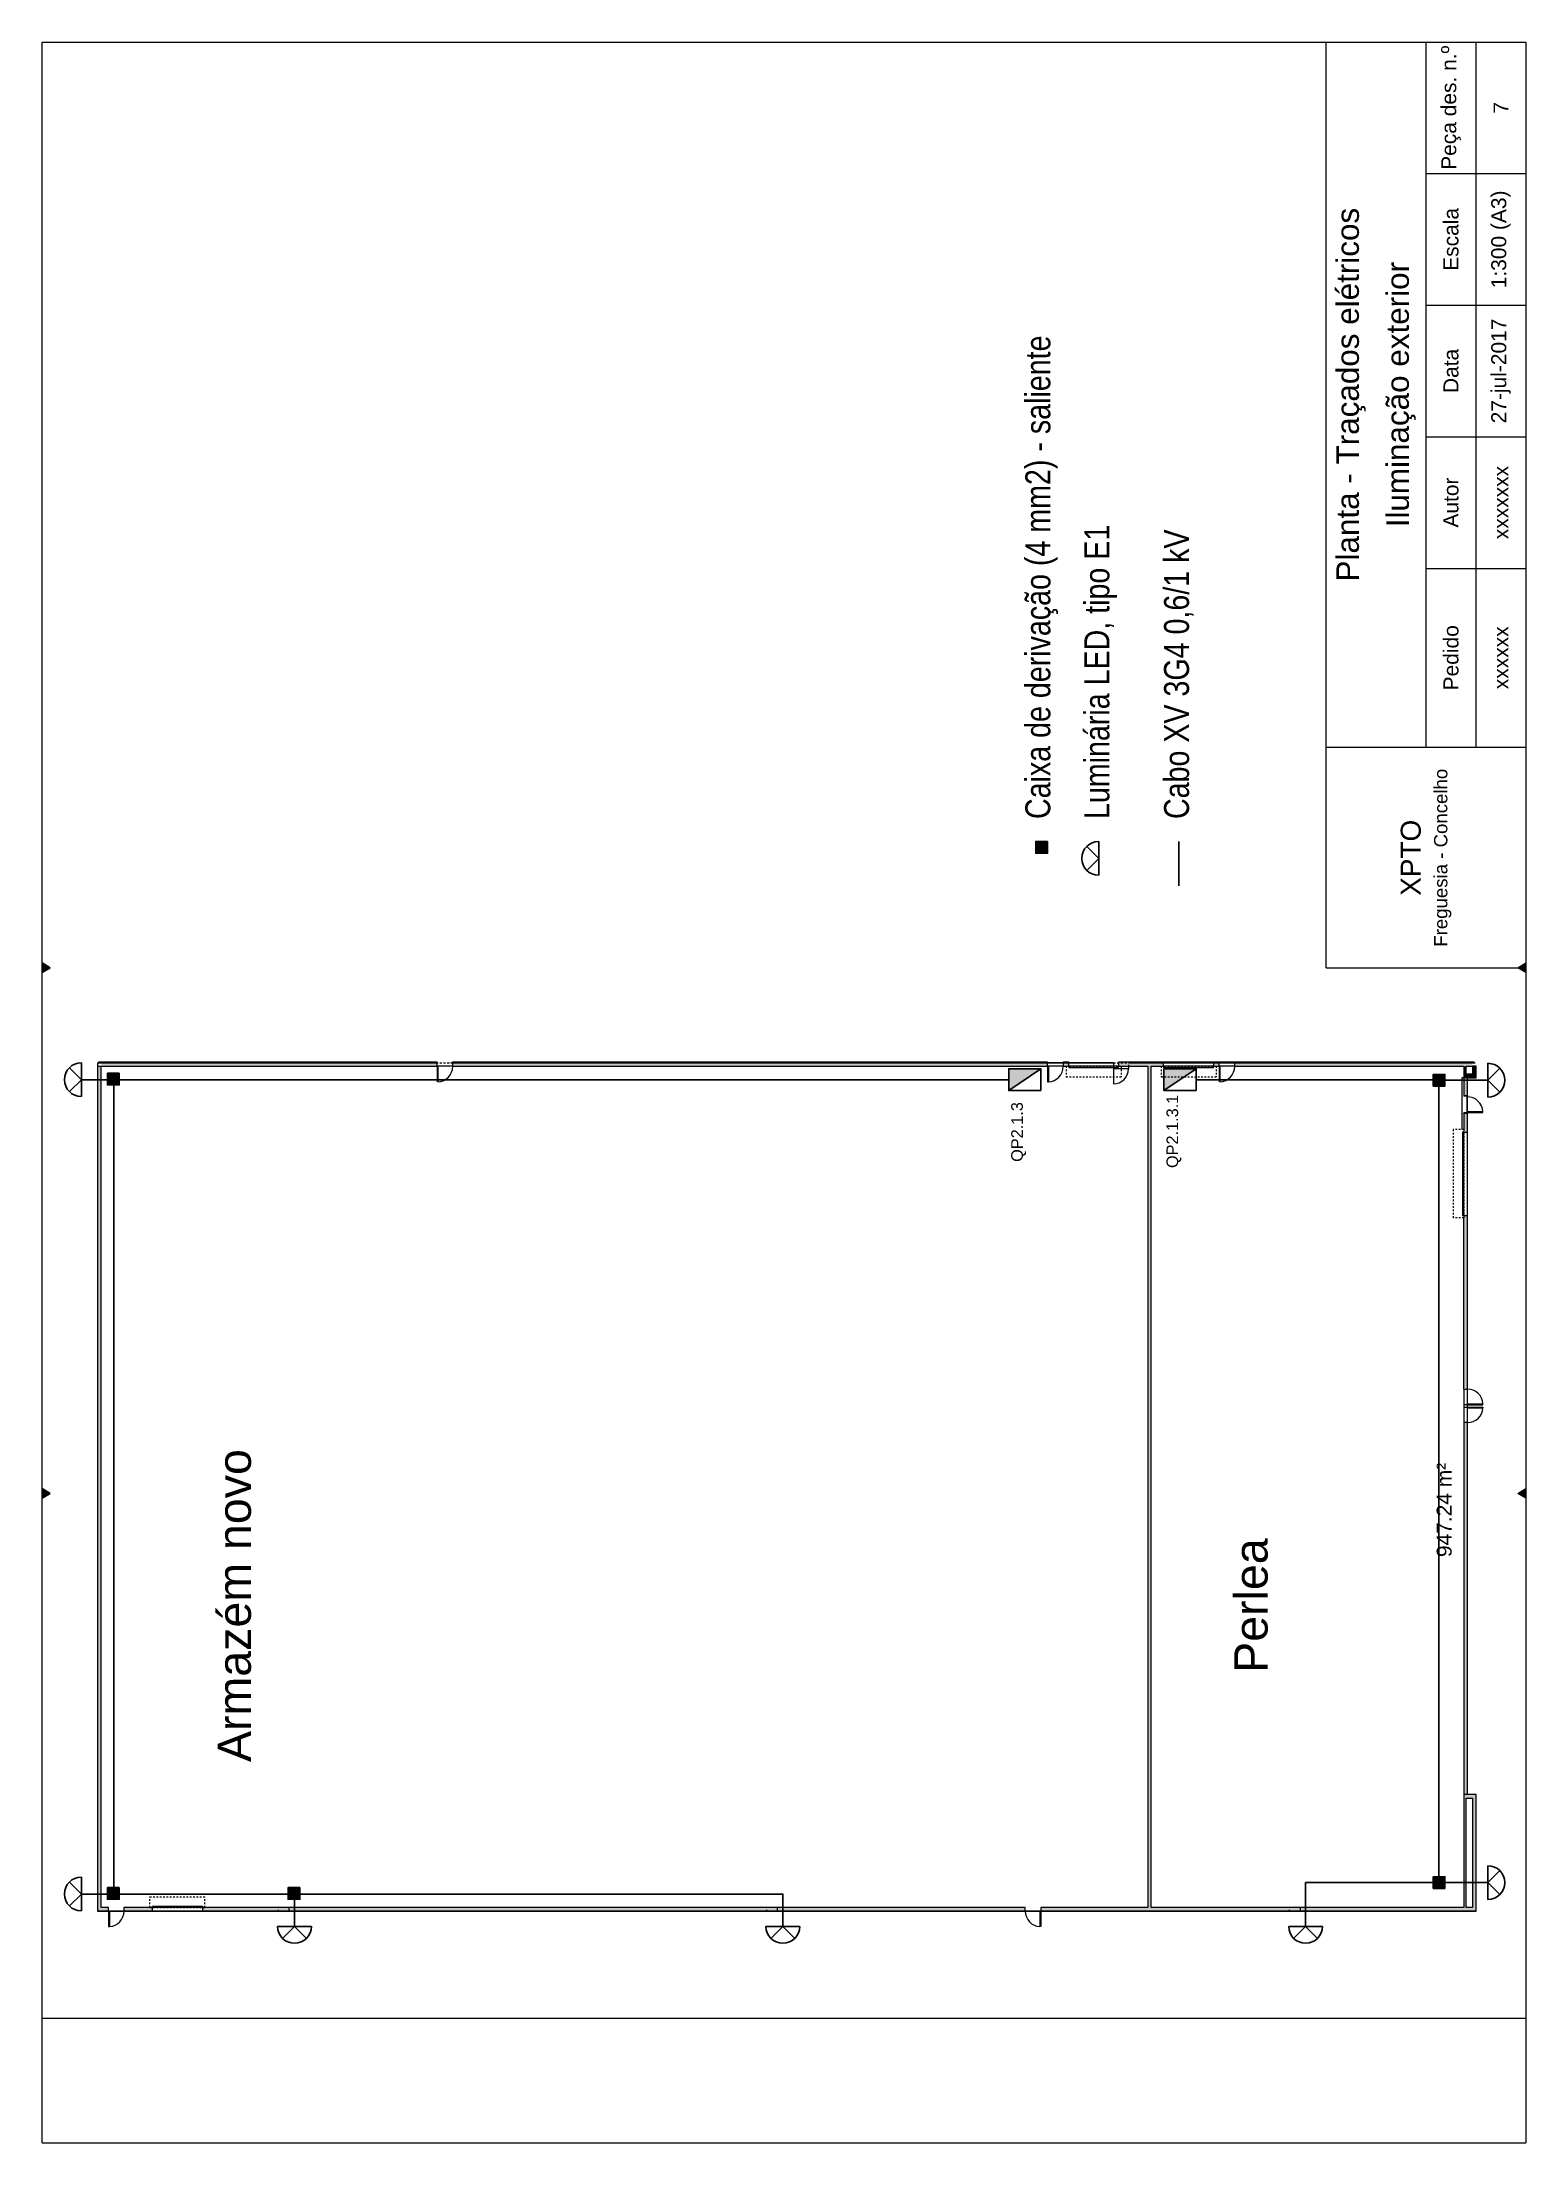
# Model space of a CAD drawing. Header units: millimetres. Extents: x -32 to 1412, y -324 to 2887.
# Drawn here: x 1207.4 to 1296.5, y 2164.2 to 2290.3 of the extents above; entities that cross this region are included whole.
import ezdxf

# ---------------------------------------------------------------- set-up
doc = ezdxf.new("R2010")
doc.units = ezdxf.units.MM
doc.header["$LTSCALE"] = 0.5
doc.linetypes.add('HIDDEN', pattern=[9.525, 6.35, -3.175])
doc.linetypes.add('Tracejado - 0_53_0_53', pattern=[0.00106, 0.00053, -0.00053])
doc.layers.get('0').update_dxf_attribs({"linetype": 'CONTINUOUS'})
for name, color, linetype, lineweight in [('Anotações', 7, 'CONTINUOUS', 5), ('Arq_Janelas_C', 7, 'CONTINUOUS', 9), ('Arq_Paredes', 7, 'CONTINUOUS', 5), ('Arq_Paredes_C', 7, 'CONTINUOUS', 9), ('Arq_pavimentos', 7, 'CONTINUOUS', 5), ('Arq_Portas', 7, 'CONTINUOUS', 5), ('Arq_Portas Folhas C', 7, 'CONTINUOUS', 9), ('arquitetura', 252, 'CONTINUOUS', 5), ('quadros eletricos', 3, 'CONTINUOUS', 30)]:
    doc.layers.add(name, color=color, linetype=linetype, lineweight=lineweight)
doc.layers.add('ESQUADRIA', color=7, linetype='CONTINUOUS')
doc.styles.add('Arial nw', font='ARIALN.TTF')
doc.styles.add('Arial_5', font='arial.ttf', dxfattribs={"height": 0.9})
doc.styles.add('ITED_3', font='romans.shx', dxfattribs={"width": 0.9, "height": 0.1})

msp = doc.modelspace()

# ---------------------------------------------------------------- texts
at = {"char_height": 2, "attachment_point": 5, "rotation": 90, "style": 'Arial nw'}
for s, insert in [('{\\fArial|b0|i0|c0|p34;Armazém novo}', (1218.961, 2196.434)), ('{\\fArial|b0|i0|c0|p34;Perlea}', (1280.013, 2196.434))]:
    msp.add_mtext_dynamic_manual_height_columns(s, width=29.85448, gutter_width=2, heights=[3.301], dxfattribs=dict(at, insert=insert))
at = {"layer": 'Anotações', "color": 252, "insert": (1291.151, 2202.176), "char_height": 0.9, "width": 6.76517, "attachment_point": 2, "rotation": 90, "line_spacing_factor": 0.941778, "style": 'Arial_5'}
msp.add_mtext('947.24 m²', dxfattribs=at)
at = {"layer": 'ESQUADRIA', "attachment_point": 5, "rotation": 90, "style": 'ITED_3'}
for s, width, heights, insert, char_height in [('{\\fArial|b0|i0|c0|p34;\\W1;Peça des. n.º}', 7.8166, [0], (1292.015, 2286.365), 0.90012), ('{\\fArial|b0|i0|c0|p34;\\W1;7}', 12.97873, [3.282], (1295.015, 2286.365), 0.90012), ('{\\fArial|b0|i0|c0|p34;\\W1;1:300 (A3)}', 15.21382, [2.511], (1295.015, 2278.464), 0.90012), ('{\\fArial|b0|i0|c0|p34;\\W1;Planta - Traçados elétricos}', 83.62114, [5.133], (1286.014, 2269.142), 1.35019), ('{\\fArial|b0|i0|c0|p34;\\W1;Escala}', 3.38711, [0], (1292.015, 2278.464), 0.90012), ('{\\fArial|b0|i0|c0|p34;\\W1;Iluminação exterior}', 41.46559, [5.133], (1289.014, 2269.142), 1.35019), ('{\\fArial|b0|i0|c0|p34;\\W1;27-jul-2017}', 8.42094, [3.742], (1295.015, 2270.564), 0.90012), ('{\\fArial|b0|i0|c0|p34;\\W1;Data}', 3.38711, [0], (1292.015, 2270.564), 0.90012), ('{\\fArial|b0|i0|c0|p34;\\W1;xxxxxxx}', 12.95603, [0], (1295.015, 2262.663), 0.90012), ('{\\fArial|b0|i0|c0|p34;\\W1;Autor}', 3.38711, [0], (1292.015, 2262.663), 0.90012), ('{\\fArial|b0|i0|c0|p34;\\W1;Pedido}', 3.38711, [0.655], (1292.015, 2253.342), 0.90012), ('{\\fArial|b0|i0|c0|p34;\\W1;xxxxxx}', 18.13399, [0], (1295.015, 2253.342), 0.90012), ('{\\fArial|b0|i0|c0|p34;\\H0.49993x;\\W1;XPTO\\P\\H0.66667x;Freguesia - Concelho}', 25.11269, [13.135], (1290.514, 2241.335), 2.40033)]:
    msp.add_mtext_dynamic_manual_height_columns(s, width=width, gutter_width=0.5, heights=heights, dxfattribs=dict(at, insert=insert, char_height=char_height))
at = {"layer": 'quadros eletricos', "rotation": 90, "style": 'Arial nw'}
for s, width, heights, insert, char_height, attachment_point in [('Caixa de derivação (4 mm2) - saliente', 39.73319, [1.618], (1267.432, 2243.662), 1.5, 4), ('Luminária LED, tipo E1', 42.46509, [3.013], (1269.995, 2243.662), 1.5, 1), ('Cabo XV 3G4 0,6/1 kV', 37.21348, [1.618], (1275.67, 2243.662), 1.5, 4), ('{\\fArial|b0|i0|c0|p34;QP2.1.3}', 3.66252, [0.976], (1265.602, 2223.076), 0.7, 1), ('{\\fArial|b0|i0|c0|p34;QP2.1.3.1}', 3.66252, [0.976], (1274.927, 2222.705), 0.7, 1)]:
    msp.add_mtext_dynamic_manual_height_columns(s, width=width, gutter_width=2, heights=heights, dxfattribs=dict(at, insert=insert, char_height=char_height, attachment_point=attachment_point))

# ---------------------------------------------------------------- hatches: boundary and pattern name
for points in [[(1207.902, 2234.736), (1207.403, 2235.024), (1207.403, 2234.448)], [(1296.016, 2234.736), (1296.515, 2235.024), (1296.515, 2234.448)], [(1207.902, 2203.172), (1207.403, 2203.46), (1207.403, 2202.884)], [(1296.016, 2203.172), (1296.515, 2203.46), (1296.515, 2202.884)]]:
    msp.add_hatch(color=7).paths.add_polyline_path(points)
at = {"layer": 'Arq_Paredes'}
h = msp.add_hatch(color=252, dxfattribs=at)
h.paths.add_polyline_path([(1293.29, 2228.812), (1293.29, 2229.052), (1279.02, 2229.052), (1279.02, 2228.812), (1292.925, 2228.812)], flags=0)
h.paths.add_polyline_path([(1278.09, 2228.812), (1278.09, 2229.052), (1277.755, 2229.052), (1277.755, 2228.812)], flags=0)
h.paths.add_polyline_path([(1274.755, 2229.052), (1272.055, 2229.052), (1272.055, 2228.812), (1274.755, 2228.812)], flags=0)
h.paths.add_polyline_path([(1269.055, 2228.812), (1269.055, 2229.052), (1268.72, 2229.052), (1268.72, 2228.812)], flags=0)
h.paths.add_polyline_path([(1267.79, 2229.052), (1232.061, 2229.052), (1232.061, 2228.812), (1267.79, 2228.812)], flags=0)
h.paths.add_polyline_path([(1231.131, 2229.052), (1217.006, 2229.052), (1217.006, 2228.812), (1231.131, 2228.812)], flags=0)
for points in [[(1210.956, 2228.812), (1210.73, 2228.812), (1210.73, 2178.089), (1210.956, 2178.089), (1210.956, 2228.171)], [(1217.006, 2229.012), (1210.97, 2229.012), (1210.97, 2228.812), (1217.006, 2228.812)], [(1274.016, 2228.812), (1273.816, 2228.812), (1273.816, 2178.315), (1274.016, 2178.315), (1274.016, 2212.88)], [(1292.925, 2228.812), (1292.775, 2228.812), (1292.775, 2228.339), (1292.925, 2228.339)], [(1293.304, 2228.113), (1293.304, 2228.339), (1292.775, 2228.339), (1292.775, 2228.113), (1293.001, 2228.113)], [(1293.53, 2228.113), (1293.53, 2228.812), (1293.304, 2228.812), (1293.304, 2228.113)], [(1293.53, 2178.089), (1293.53, 2185.09), (1293.304, 2185.09), (1293.304, 2178.089)], [(1292.925, 2184.864), (1292.775, 2184.864), (1292.775, 2178.315), (1292.925, 2178.315)]]:
    msp.add_hatch(color=252, dxfattribs=at).paths.add_polyline_path(points, flags=0)
h = msp.add_hatch(color=252, dxfattribs=at)
h.dxf.hatch_style = 1
h.paths.add_polyline_path([(1292.775, 2228.113), (1292.775, 2227.06), (1293.001, 2227.06), (1293.001, 2228.113)])
h.paths.add_polyline_path([(1292.775, 2207.422), (1292.775, 2185.09), (1293.001, 2185.09), (1293.001, 2207.422)])
h.paths.add_polyline_path([(1292.775, 2219.86), (1292.775, 2219.71), (1292.775, 2209.426), (1293.001, 2209.426), (1293.001, 2219.86)])
h.paths.add_polyline_path([(1292.775, 2225.985), (1292.775, 2225.01), (1292.775, 2224.86), (1293.001, 2224.86), (1293.001, 2225.985)])
h.paths.add_polyline_path([(1293.304, 2185.09), (1292.775, 2185.09), (1292.775, 2184.864), (1293.304, 2184.864)])
h = msp.add_hatch(color=252, dxfattribs=at)
h.paths.add_polyline_path([(1293.304, 2178.315), (1267.375, 2178.315), (1267.375, 2178.089), (1293.304, 2178.089)], flags=0)
h.paths.add_polyline_path([(1266.445, 2178.089), (1266.445, 2178.315), (1217.035, 2178.315), (1217.035, 2178.089), (1264.213, 2178.089)], flags=0)
h.paths.add_polyline_path([(1214.035, 2178.315), (1212.326, 2178.315), (1212.326, 2178.089), (1214.035, 2178.089)], flags=0)
h.paths.add_polyline_path([(1211.396, 2178.089), (1211.396, 2178.315), (1210.956, 2178.315), (1210.956, 2178.089)], flags=0)
at = {"layer": 'quadros eletricos', "ltscale": 10}
for points in [[(1267.784, 2242.314), (1267.08, 2242.314), (1267.08, 2241.609), (1267.784, 2241.609)], [(1212.036, 2228.397), (1211.331, 2228.397), (1211.331, 2227.692), (1212.036, 2227.692)], [(1290.946, 2227.624), (1291.651, 2227.624), (1291.651, 2228.328), (1290.946, 2228.328)], [(1290.946, 2179.448), (1291.651, 2179.448), (1291.651, 2180.153), (1290.946, 2180.153)], [(1212.036, 2179.501), (1211.331, 2179.501), (1211.331, 2178.797), (1212.036, 2178.797)], [(1222.887, 2179.501), (1222.183, 2179.501), (1222.183, 2178.797), (1222.887, 2178.797)]]:
    msp.add_hatch(color=256, dxfattribs=at).paths.add_polyline_path(points)
at = {"layer": 'quadros eletricos'}
for points in [[(1265.452, 2227.357), (1267.382, 2228.664), (1265.452, 2228.664)], [(1274.776, 2227.357), (1276.706, 2228.664), (1274.776, 2228.664)]]:
    msp.add_hatch(color=256, dxfattribs=at).paths.add_polyline_path(points)

# ---------------------------------------------------------------- linework, layer by layer
msp.add_line((1284.514, 2234.736), (1296.515, 2234.736))
at = {"color": 252}
for p, q in [((1292.775, 2225.985), (1292.775, 2225.01)), ((1292.775, 2219.86), (1293.001, 2219.86)), ((1292.775, 2209.426), (1292.775, 2219.71)), ((1292.775, 2209.426), (1292.775, 2207.422))]:
    msp.add_line(p, q, dxfattribs=at)
at = {"color": 7}
for points in [[(1207.902, 2234.736), (1207.403, 2235.024), (1207.403, 2234.448)], [(1296.016, 2234.736), (1296.515, 2235.024), (1296.515, 2234.448)], [(1207.902, 2203.172), (1207.403, 2203.46), (1207.403, 2202.884)]]:
    msp.add_lwpolyline(points, close=True, dxfattribs=at)
at = {"layer": 'Arq_Janelas_C', "color": 252}
for p, q in [((1292.775, 2227.06), (1292.775, 2227.028)), ((1292.947, 2227.028), (1292.775, 2227.028)), ((1293.001, 2227.041), (1292.947, 2227.041)), ((1292.947, 2227.041), (1292.947, 2226.997)), ((1292.991, 2226.997), (1292.947, 2226.997)), ((1292.969, 2226.997), (1292.969, 2226.048)), ((1292.991, 2227.041), (1292.991, 2226.997)), ((1293.001, 2227.06), (1293.001, 2227.041)), ((1292.947, 2226.017), (1292.775, 2226.017)), ((1292.775, 2225.985), (1292.775, 2226.017)), ((1292.947, 2226.048), (1292.947, 2226.004)), ((1292.991, 2226.048), (1292.947, 2226.048)), ((1293.001, 2226.004), (1292.947, 2226.004)), ((1292.991, 2226.004), (1292.991, 2226.048)), ((1293.001, 2225.986), (1293.001, 2226.004))]:
    msp.add_line(p, q, dxfattribs=at)
at = {"layer": 'Arq_Paredes_C', "color": 252}
for p, q in [((1231.131, 2229.052), (1217.206, 2229.052)), ((1231.131, 2228.812), (1231.131, 2229.052)), ((1267.79, 2229.052), (1232.061, 2229.052)), ((1232.061, 2229.052), (1232.061, 2228.812)), ((1267.79, 2228.812), (1267.79, 2229.052)), ((1269.055, 2229.052), (1268.72, 2229.052)), ((1268.72, 2229.052), (1268.72, 2228.812)), ((1269.055, 2228.812), (1269.055, 2229.052)), ((1274.755, 2229.052), (1272.055, 2229.052)), ((1272.055, 2229.052), (1272.055, 2228.812)), ((1274.755, 2228.812), (1274.755, 2229.052)), ((1278.09, 2229.052), (1277.755, 2229.052)), ((1277.755, 2229.052), (1277.755, 2228.812)), ((1278.09, 2228.812), (1278.09, 2229.052)), ((1293.29, 2229.052), (1279.02, 2229.052)), ((1279.02, 2229.052), (1279.02, 2228.812)), ((1210.73, 2228.812), (1231.131, 2228.812)), ((1210.956, 2178.315), (1210.956, 2228.812)), ((1217.006, 2229.012), (1210.97, 2229.012)), ((1232.061, 2228.812), (1267.79, 2228.812)), ((1268.72, 2228.812), (1269.055, 2228.812)), ((1272.055, 2228.812), (1273.816, 2228.812)), ((1273.816, 2228.812), (1273.816, 2178.315)), ((1274.016, 2228.812), (1274.755, 2228.812)), ((1274.016, 2178.315), (1274.016, 2228.812)), ((1277.755, 2228.812), (1278.09, 2228.812)), ((1279.02, 2228.812), (1292.775, 2228.812)), ((1292.775, 2228.812), (1292.775, 2227.06)), ((1292.925, 2228.812), (1293.53, 2228.812)), ((1292.925, 2228.339), (1292.925, 2228.812)), ((1293.304, 2228.339), (1292.925, 2228.339)), ((1293.001, 2228.113), (1293.53, 2228.113)), ((1293.001, 2227.06), (1293.001, 2228.113)), ((1293.53, 2228.812), (1293.304, 2228.812)), ((1293.304, 2228.812), (1293.304, 2228.339)), ((1293.53, 2228.113), (1293.53, 2228.812)), ((1292.775, 2227.06), (1293.001, 2227.06)), ((1293.001, 2225.985), (1292.775, 2225.985)), ((1293.001, 2209.426), (1293.001, 2225.985)), ((1292.775, 2224.86), (1293.001, 2224.86)), ((1292.775, 2209.426), (1293.001, 2209.426)), ((1293.001, 2208.496), (1292.775, 2208.496)), ((1292.775, 2208.496), (1292.775, 2208.352)), ((1292.775, 2208.352), (1293.001, 2208.352)), ((1293.001, 2208.352), (1293.001, 2208.496)), ((1293.001, 2207.422), (1292.775, 2207.422)), ((1292.775, 2207.422), (1292.775, 2185.09)), ((1293.001, 2185.09), (1293.001, 2207.422)), ((1292.775, 2185.09), (1292.775, 2178.315)), ((1293.53, 2185.09), (1292.775, 2185.09)), ((1293.53, 2178.089), (1293.53, 2185.09)), ((1292.925, 2184.864), (1293.304, 2184.864)), ((1292.925, 2178.315), (1292.925, 2184.864)), ((1293.304, 2184.864), (1293.304, 2178.315)), ((1210.73, 2178.171), (1210.73, 2178.089)), ((1210.73, 2178.089), (1211.396, 2178.089)), ((1211.396, 2178.315), (1210.956, 2178.315)), ((1211.396, 2178.089), (1211.396, 2178.315)), ((1214.035, 2178.315), (1212.326, 2178.315)), ((1212.326, 2178.315), (1212.326, 2178.089)), ((1212.326, 2178.089), (1214.035, 2178.089)), ((1214.035, 2178.089), (1214.035, 2178.315)), ((1266.445, 2178.315), (1217.035, 2178.315)), ((1217.035, 2178.315), (1217.035, 2178.089)), ((1217.035, 2178.089), (1266.445, 2178.089)), ((1221.582, 2178.171), (1221.582, 2178.089)), ((1221.582, 2178.089), (1222.247, 2178.089)), ((1222.247, 2178.315), (1221.808, 2178.315)), ((1222.247, 2178.089), (1222.247, 2178.315)), ((1250.912, 2178.171), (1250.912, 2178.089)), ((1250.912, 2178.089), (1251.578, 2178.089)), ((1251.578, 2178.315), (1251.138, 2178.315)), ((1251.578, 2178.089), (1251.578, 2178.315)), ((1266.445, 2178.089), (1266.445, 2178.315)), ((1273.816, 2178.315), (1267.375, 2178.315)), ((1267.375, 2178.315), (1267.375, 2178.089)), ((1267.375, 2178.089), (1293.53, 2178.089)), ((1292.775, 2178.315), (1274.016, 2178.315)), ((1282.302, 2178.171), (1282.302, 2178.089)), ((1282.302, 2178.089), (1282.968, 2178.089)), ((1282.968, 2178.315), (1282.528, 2178.315)), ((1282.968, 2178.089), (1282.968, 2178.315)), ((1293.304, 2178.315), (1292.925, 2178.315))]:
    msp.add_line(p, q, dxfattribs=at)
at = {"layer": 'Arq_pavimentos', "color": 252}
for p, q in [((1232.061, 2228.812), (1231.131, 2228.812)), ((1268.72, 2228.812), (1267.79, 2228.812)), ((1279.02, 2228.812), (1278.09, 2228.812)), ((1293.001, 2228.113), (1292.656, 2228.113)), ((1292.656, 2228.113), (1292.656, 2225.01)), ((1293.53, 2228.113), (1293.001, 2228.113)), ((1292.991, 2226.048), (1292.991, 2226.978)), ((1293.001, 2225.985), (1293.001, 2227.06)), ((1293.001, 2219.86), (1293.001, 2224.86)), ((1293.001, 2208.496), (1293.001, 2209.426)), ((1293.001, 2207.422), (1293.001, 2208.352)), ((1212.326, 2178.089), (1211.396, 2178.089)), ((1211.396, 2178.089), (1212.326, 2178.089)), ((1217.035, 2178.089), (1214.035, 2178.089)), ((1214.035, 2178.089), (1217.035, 2178.089)), ((1267.375, 2178.091), (1266.445, 2178.091)), ((1266.445, 2178.089), (1267.375, 2178.089))]:
    msp.add_line(p, q, dxfattribs=at)
at = {"layer": 'Arq_Portas', "color": 252, "linetype": 'Tracejado - 0_53_0_53'}
for p, q in [((1268.905, 2228.812), (1272.205, 2228.812)), ((1268.905, 2228.812), (1268.905, 2228.177)), ((1268.905, 2228.177), (1272.205, 2228.177)), ((1272.205, 2228.812), (1272.205, 2228.177)), ((1274.605, 2228.812), (1277.905, 2228.812)), ((1274.605, 2228.812), (1274.605, 2228.177)), ((1274.605, 2228.177), (1277.905, 2228.177)), ((1277.905, 2228.812), (1277.905, 2228.177)), ((1292.14, 2225.01), (1292.14, 2219.71)), ((1292.775, 2225.01), (1292.14, 2225.01)), ((1292.775, 2225.01), (1292.775, 2219.71)), ((1292.775, 2219.71), (1292.14, 2219.71)), ((1213.885, 2178.95), (1217.185, 2178.95)), ((1213.885, 2178.315), (1213.885, 2178.95)), ((1217.185, 2178.315), (1217.185, 2178.95)), ((1213.885, 2178.315), (1217.185, 2178.315))]:
    msp.add_line(p, q, dxfattribs=at)
at = {"layer": 'Arq_Portas', "color": 252}
for centre, start, end in [((1231.131, 2228.812), 273.0763, 0), ((1267.79, 2228.812), 273.0763, 0), ((1278.09, 2228.812), 273.0763, 0), ((1292.991, 2226.048), 3.0763, 90), ((1293.001, 2208.496), 3.0763, 90), ((1293.001, 2208.352), 270, 356.9237), ((1211.396, 2178.089), 273.0763, 0), ((1267.375, 2178.089), 180, 266.9237)]:
    msp.add_arc(centre, 0.932, start, end, dxfattribs=at)
at = {"layer": 'Arq_Portas Folhas C', "color": 252}
for p, q in [((1211.329, 2227.881), (1211.379, 2227.881)), ((1231.131, 2228.812), (1231.131, 2227.881)), ((1231.131, 2228.812), (1231.181, 2228.812)), ((1231.181, 2228.812), (1231.181, 2227.881)), ((1267.79, 2228.812), (1267.79, 2227.881)), ((1267.79, 2228.812), (1267.84, 2228.812)), ((1267.79, 2227.881), (1267.84, 2227.881)), ((1267.84, 2228.812), (1267.84, 2227.881)), ((1272.055, 2228.812), (1269.055, 2228.812)), ((1269.055, 2228.812), (1269.055, 2228.736)), ((1269.055, 2228.736), (1272.055, 2228.736)), ((1272.055, 2228.736), (1272.055, 2228.812)), ((1277.755, 2228.812), (1274.755, 2228.812)), ((1274.755, 2228.812), (1274.755, 2228.736)), ((1274.755, 2228.736), (1277.755, 2228.736)), ((1277.755, 2228.736), (1277.755, 2228.812)), ((1278.09, 2228.812), (1278.09, 2227.881)), ((1278.09, 2228.812), (1278.14, 2228.812)), ((1278.14, 2228.812), (1278.14, 2227.881)), ((1291.653, 2228.139), (1291.603, 2228.139)), ((1292.991, 2226.098), (1293.921, 2226.098)), ((1292.991, 2226.048), (1292.991, 2226.098)), ((1292.991, 2226.048), (1293.921, 2226.048)), ((1293.921, 2226.048), (1293.921, 2226.098)), ((1292.775, 2224.86), (1292.699, 2224.86)), ((1292.699, 2224.86), (1292.699, 2219.86)), ((1292.775, 2219.86), (1292.775, 2224.86)), ((1292.699, 2219.86), (1292.775, 2219.86)), ((1293.001, 2208.546), (1293.931, 2208.546)), ((1293.001, 2208.496), (1293.001, 2208.546)), ((1293.001, 2208.496), (1293.931, 2208.496)), ((1293.001, 2208.352), (1293.931, 2208.352)), ((1293.001, 2208.352), (1293.001, 2208.302)), ((1293.001, 2208.302), (1293.931, 2208.302)), ((1293.931, 2208.496), (1293.931, 2208.546)), ((1293.931, 2208.352), (1293.931, 2208.302)), ((1291.653, 2179.964), (1291.603, 2179.964)), ((1211.329, 2178.986), (1211.379, 2178.986)), ((1222.181, 2178.986), (1222.231, 2178.986)), ((1211.396, 2178.089), (1211.396, 2177.159)), ((1211.396, 2178.089), (1211.446, 2178.089)), ((1211.446, 2178.089), (1211.446, 2177.159)), ((1214.035, 2178.391), (1217.035, 2178.391)), ((1214.035, 2178.315), (1214.035, 2178.391)), ((1217.035, 2178.315), (1214.035, 2178.315)), ((1217.035, 2178.391), (1217.035, 2178.315)), ((1222.247, 2178.089), (1222.297, 2178.089)), ((1251.578, 2178.089), (1251.628, 2178.089)), ((1267.325, 2178.089), (1267.325, 2177.159)), ((1267.375, 2178.089), (1267.325, 2178.089)), ((1267.375, 2178.089), (1267.375, 2177.159)), ((1282.968, 2178.089), (1283.018, 2178.089)), ((1211.396, 2177.159), (1211.446, 2177.159)), ((1267.375, 2177.159), (1267.325, 2177.159))]:
    msp.add_line(p, q, dxfattribs=at)
at = {"layer": 'arquitetura', "color": 252}
for p, q in [((1210.765, 2229.042), (1231.06, 2229.042)), ((1210.795, 2229.072), (1231.06, 2229.072)), ((1231.96, 2229.042), (1271.74, 2229.042)), ((1271.74, 2229.042), (1271.74, 2227.758)), ((1272.64, 2229.072), (1293.405, 2229.072)), ((1272.64, 2229.042), (1293.435, 2229.042)), ((1210.735, 2229.012), (1231.06, 2229.012)), ((1210.735, 2229.012), (1210.735, 2178.112)), ((1231.96, 2229.012), (1271.74, 2229.012)), ((1272.64, 2228.658), (1271.74, 2228.658)), ((1272.64, 2229.012), (1293.465, 2229.012)), ((1272.64, 2228.901), (1272.64, 2228.658)), ((1210.735, 2178.112), (1293.465, 2178.112))]:
    msp.add_line(p, q, dxfattribs=at)
at = {"layer": 'arquitetura', "color": 252, "linetype": 'HIDDEN', "ltscale": 0.04}
for p, q in [((1231.06, 2229.012), (1231.96, 2229.012)), ((1271.74, 2229.012), (1272.64, 2229.012))]:
    msp.add_line(p, q, dxfattribs=at)
at = {"layer": 'arquitetura', "color": 252}
msp.add_arc((1271.74, 2228.658), 0.9, 270, 0, dxfattribs=at)
at = {"layer": 'ESQUADRIA'}
for p, q in [((1207.403, 2164.166), (1207.403, 2290.315)), ((1207.403, 2290.315), (1296.515, 2290.315)), ((1284.514, 2234.736), (1284.514, 2290.315)), ((1290.514, 2247.97), (1290.514, 2290.315)), ((1293.515, 2247.97), (1293.515, 2290.315)), ((1296.515, 2290.315), (1296.515, 2227.235)), ((1290.514, 2282.414), (1296.515, 2282.414)), ((1290.514, 2274.514), (1296.515, 2274.514)), ((1290.514, 2266.614), (1296.515, 2266.614)), ((1290.514, 2258.713), (1296.515, 2258.713)), ((1290.514, 2247.97), (1290.514, 2258.713)), ((1284.514, 2247.97), (1296.515, 2247.97)), ((1296.515, 2227.235), (1296.515, 2164.166)), ((1207.403, 2171.668), (1296.515, 2171.668)), ((1207.403, 2164.166), (1296.515, 2164.166))]:
    msp.add_line(p, q, dxfattribs=at)
msp.add_lwpolyline([(1296.016, 2203.172), (1296.515, 2203.46), (1296.515, 2202.884)], close=True, dxfattribs=at)
at = {"layer": 'quadros eletricos', "ltscale": 10}
for p, q in [((1270.856, 2241.298), (1270.137, 2242.016)), ((1270.856, 2240.281), (1270.856, 2242.314)), ((1275.67, 2242.314), (1275.67, 2239.645)), ((1270.137, 2240.579), (1270.856, 2241.298)), ((1209.765, 2228.01), (1209.046, 2228.729)), ((1209.046, 2227.292), (1209.765, 2228.01)), ((1209.765, 2226.994), (1209.765, 2229.026)), ((1211.709, 2228.01), (1209.765, 2228.01)), ((1291.651, 2227.976), (1294.228, 2227.976)), ((1294.228, 2228.992), (1294.228, 2226.96)), ((1294.946, 2228.695), (1294.228, 2227.976)), ((1294.228, 2227.976), (1294.946, 2227.257)), ((1209.765, 2178.099), (1209.765, 2180.131)), ((1294.228, 2180.817), (1294.228, 2178.784)), ((1294.946, 2180.519), (1294.228, 2179.801)), ((1209.765, 2179.115), (1209.046, 2179.834)), ((1209.046, 2178.397), (1209.765, 2179.115)), ((1211.709, 2179.115), (1209.765, 2179.115)), ((1222.561, 2179.115), (1222.561, 2177.171)), ((1251.891, 2179.115), (1251.891, 2177.171)), ((1283.281, 2179.115), (1283.281, 2177.171)), ((1291.651, 2179.801), (1294.228, 2179.801)), ((1294.228, 2179.801), (1294.946, 2179.082)), ((1223.577, 2177.171), (1221.544, 2177.171)), ((1222.561, 2177.171), (1221.842, 2176.452)), ((1223.279, 2176.452), (1222.561, 2177.171)), ((1252.907, 2177.171), (1250.875, 2177.171)), ((1251.891, 2177.171), (1251.173, 2176.452)), ((1252.61, 2176.452), (1251.891, 2177.171)), ((1284.297, 2177.171), (1282.265, 2177.171)), ((1283.281, 2177.171), (1282.563, 2176.452)), ((1284, 2176.452), (1283.281, 2177.171))]:
    msp.add_line(p, q, dxfattribs=at)
at = {"layer": 'quadros eletricos'}
for p, q in [((1267.382, 2228.664), (1265.452, 2227.357)), ((1276.706, 2228.664), (1274.776, 2227.357))]:
    msp.add_line(p, q, dxfattribs=at)
at = {"layer": 'quadros eletricos', "ltscale": 10}
for points in [[(1267.784, 2242.314), (1267.08, 2242.314), (1267.08, 2241.609), (1267.784, 2241.609)], [(1212.036, 2228.397), (1211.331, 2228.397), (1211.331, 2227.692), (1212.036, 2227.692)], [(1290.946, 2227.624), (1291.651, 2227.624), (1291.651, 2228.328), (1290.946, 2228.328)], [(1290.946, 2179.448), (1291.651, 2179.448), (1291.651, 2180.153), (1290.946, 2180.153)], [(1212.036, 2179.501), (1211.331, 2179.501), (1211.331, 2178.797), (1212.036, 2178.797)], [(1222.887, 2179.501), (1222.183, 2179.501), (1222.183, 2178.797), (1222.887, 2178.797)]]:
    msp.add_lwpolyline(points, close=True, dxfattribs=at)
for points in [[(1265.452, 2228.01), (1211.709, 2228.01), (1211.709, 2179.115), (1251.891, 2179.115), (1251.891, 2177.171)], [(1276.706, 2228.01), (1291.273, 2228.01), (1291.273, 2179.801)], [(1291.273, 2179.801), (1283.281, 2179.801), (1283.281, 2178.797)]]:
    msp.add_lwpolyline(points, dxfattribs=at)
at = {"layer": 'quadros eletricos'}
for points in [[(1267.382, 2227.357), (1265.452, 2227.357), (1265.452, 2228.664), (1267.382, 2228.664)], [(1276.706, 2227.357), (1274.776, 2227.357), (1274.776, 2228.664), (1276.706, 2228.664)]]:
    msp.add_lwpolyline(points, close=True, dxfattribs=at)
for points in [[(1265.452, 2227.357), (1267.382, 2228.664), (1265.452, 2228.664), (1265.452, 2227.357)], [(1274.776, 2227.357), (1276.706, 2228.664), (1274.776, 2228.664), (1274.776, 2227.357)]]:
    msp.add_lwpolyline(points, dxfattribs=at)
at = {"layer": 'quadros eletricos', "ltscale": 10}
for centre, start, end in [((1270.856, 2241.298), 90, 270), ((1209.765, 2228.01), 90, 270), ((1294.228, 2227.976), 270, 90), ((1209.765, 2179.115), 90, 270), ((1294.228, 2179.801), 270, 90), ((1222.561, 2177.171), 180, 360), ((1251.891, 2177.171), 180, 360), ((1283.281, 2177.171), 180, 360)]:
    msp.add_arc(centre, 1.016, start, end, dxfattribs=at)

msp.set_redraw_order([(e.dxf.handle, doc.entitydb.next_handle()) for e in msp.query("TEXT MTEXT ATTDEF DIMENSION ARC_DIMENSION")])  # texts and dimensions are drawn at this point

doc.saveas('drawing.dxf')
